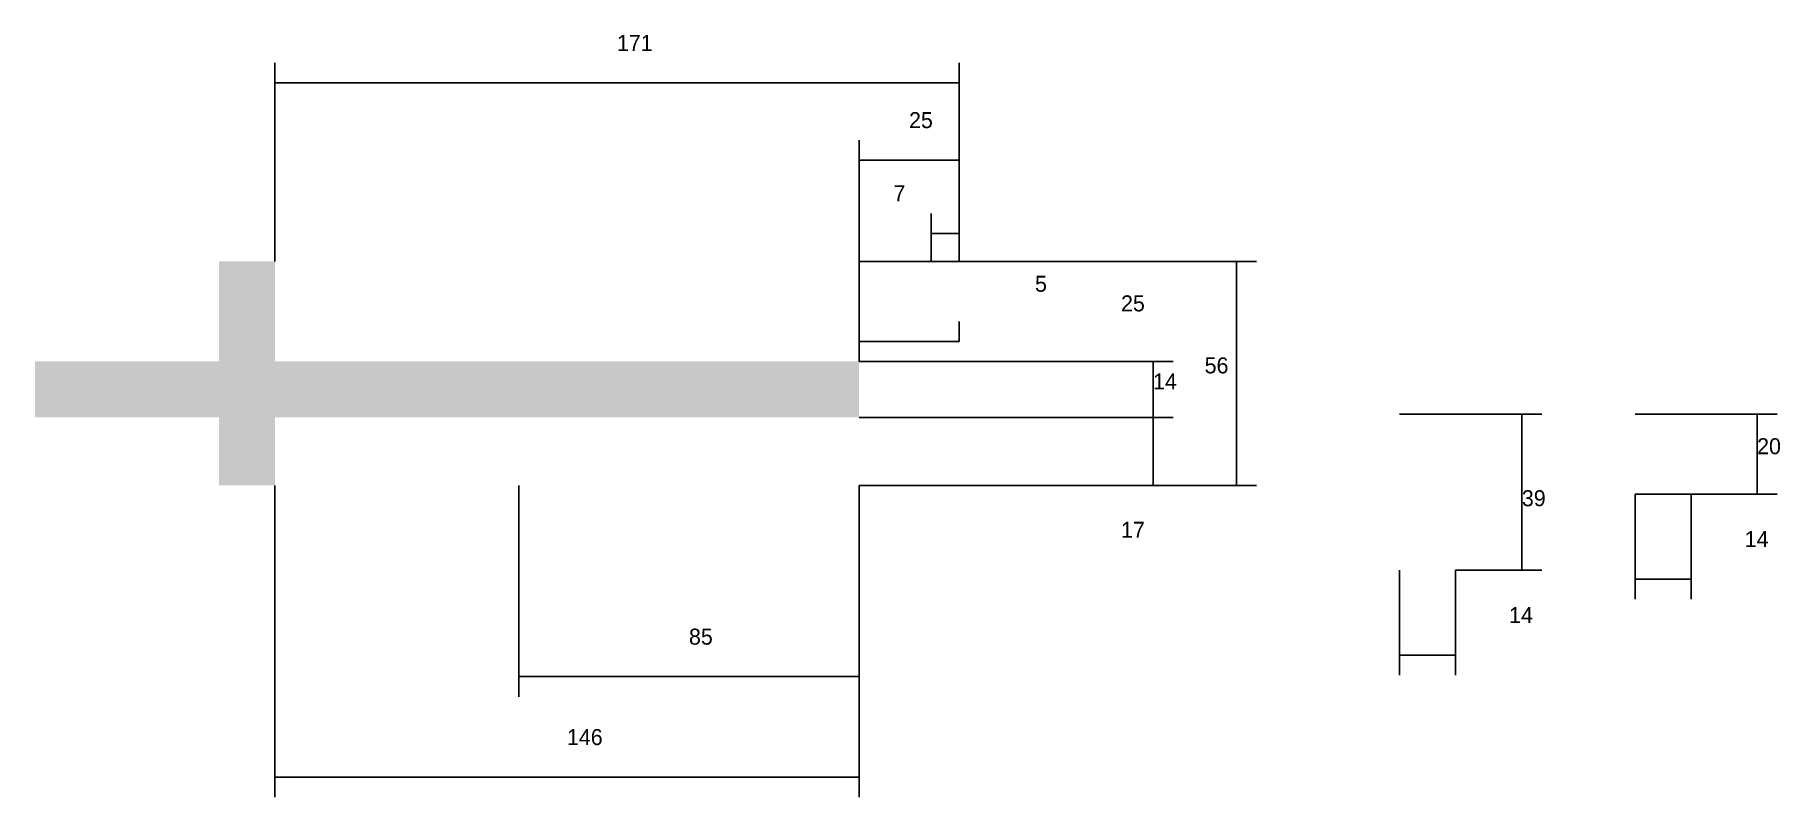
# Model space of a CAD drawing. Header units: metres. Extents: x 2534 to 4410, y -5012 to -4713.
# Drawn here: x 2534.3 to 2970.5, y -4903.2 to -4712.7 of the extents above; entities that cross this region are included whole.
import ezdxf

# ---------------------------------------------------------------- set-up
doc = ezdxf.new("R2010")
doc.units = ezdxf.units.M
doc.layers.add('COTA', color=2, linetype='Continuous')
doc.layers.add('Paineis', color=7, linetype='Continuous')

msp = doc.modelspace()

# ---------------------------------------------------------------- texts
at = {"layer": 'COTA'}
for s, p in [('171', (2679.8, -4716.7)), ('25', (2752.8, -4736)), ('7', (2748.9, -4754.3)), ('5', (2784.3, -4776.9)), ('25', (2805.8, -4781.8)), ('56', (2826.7, -4797.3)), ('14', (2813.8, -4801.3)), ('20', (2964.8, -4817.5)), ('39', (2906, -4830.5)), ('17', (2805.8, -4838.4)), ('14', (2961.7, -4840.7)), ('14', (2902.8, -4859.7)), ('85', (2697.8, -4865.1)), ('146', (2667.3, -4890.2))]:
    msp.add_text(s, height=4, dxfattribs=at).set_placement(p)

# ---------------------------------------------------------------- hatches: boundary and pattern name
at = {"layer": 'COTA'}
h = msp.add_hatch(dxfattribs=at)
h.set_pattern_fill('AR-CONC', scale=0.03)
h.paths.add_polyline_path([(2594.3, -4794.3), (2594.3, -4769.3), (2580.3, -4769.3), (2580.3, -4794.3), (2534.3, -4794.3), (2534.3, -4808.3), (2580.3, -4808.3), (2580.3, -4825.3), (2594.3, -4825.3), (2594.3, -4808.3), (2740.3, -4808.3), (2740.3, -4794.3)])

# ---------------------------------------------------------------- linework, layer by layer
for p, q in [((2594.3, -4769.3), (2594.3, -4719.7)), ((2765.3, -4769.3), (2765.3, -4719.7)), ((2594.3, -4724.7), (2765.3, -4724.7)), ((2740.3, -4789.3), (2740.3, -4739)), ((2765.3, -4769.3), (2765.3, -4739)), ((2740.3, -4744), (2765.3, -4744)), ((2758.3, -4769.3), (2758.3, -4757.3)), ((2765.3, -4769.3), (2765.3, -4757.3)), ((2758.3, -4762.3), (2765.3, -4762.3)), ((2740.3, -4794.3), (2740.3, -4764.3)), ((2765.3, -4769.3), (2765.3, -4764.3)), ((2740.3, -4769.3), (2765.3, -4769.3)), ((2765.3, -4769.3), (2839.7, -4769.3)), ((2834.7, -4825.3), (2834.7, -4769.3)), ((2740.3, -4794.3), (2740.3, -4784.3)), ((2765.3, -4789.3), (2765.3, -4784.3)), ((2740.3, -4789.3), (2765.3, -4789.3)), ((2740.3, -4794.3), (2818.8, -4794.3)), ((2813.8, -4808.3), (2813.8, -4794.3)), ((2740.3, -4808.3), (2818.8, -4808.3)), ((2740.3, -4808.3), (2818.8, -4808.3)), ((2813.8, -4825.3), (2813.8, -4808.3)), ((2889.4, -4807.5), (2911, -4807.5)), ((2906, -4846.5), (2906, -4807.5)), ((2948.3, -4807.5), (2969.8, -4807.5)), ((2964.8, -4827.5), (2964.8, -4807.5)), ((2594.3, -4825.3), (2594.3, -4903.2)), ((2655.3, -4825.3), (2655.3, -4878.1)), ((2740.3, -4825.3), (2740.3, -4878.1)), ((2740.3, -4825.3), (2740.3, -4903.2)), ((2740.3, -4825.3), (2818.8, -4825.3)), ((2740.3, -4825.3), (2839.7, -4825.3)), ((2934.3, -4827.5), (2934.3, -4853.7)), ((2948.3, -4827.5), (2969.8, -4827.5)), ((2948.3, -4827.5), (2948.3, -4853.7)), ((2875.4, -4846.5), (2875.4, -4872.7)), ((2889.4, -4846.5), (2911, -4846.5)), ((2889.4, -4846.5), (2889.4, -4872.7)), ((2934.3, -4848.7), (2948.3, -4848.7)), ((2875.4, -4867.7), (2889.4, -4867.7)), ((2655.3, -4873.1), (2740.3, -4873.1)), ((2594.3, -4898.2), (2740.3, -4898.2))]:
    msp.add_line(p, q, dxfattribs=at)
at = {"layer": 'Paineis'}
for p, q in [((2740.3, -4789.3), (2765.3, -4789.3)), ((2875.4, -4807.5), (2889.4, -4807.5)), ((2934.3, -4807.5), (2948.3, -4807.5)), ((2934.3, -4827.5), (2948.3, -4827.5))]:
    msp.add_line(p, q, dxfattribs=at)

msp.set_redraw_order([(e.dxf.handle, doc.entitydb.next_handle()) for e in msp.query("TEXT MTEXT ATTDEF DIMENSION ARC_DIMENSION")])  # texts and dimensions are drawn at this point

doc.saveas('drawing.dxf')
